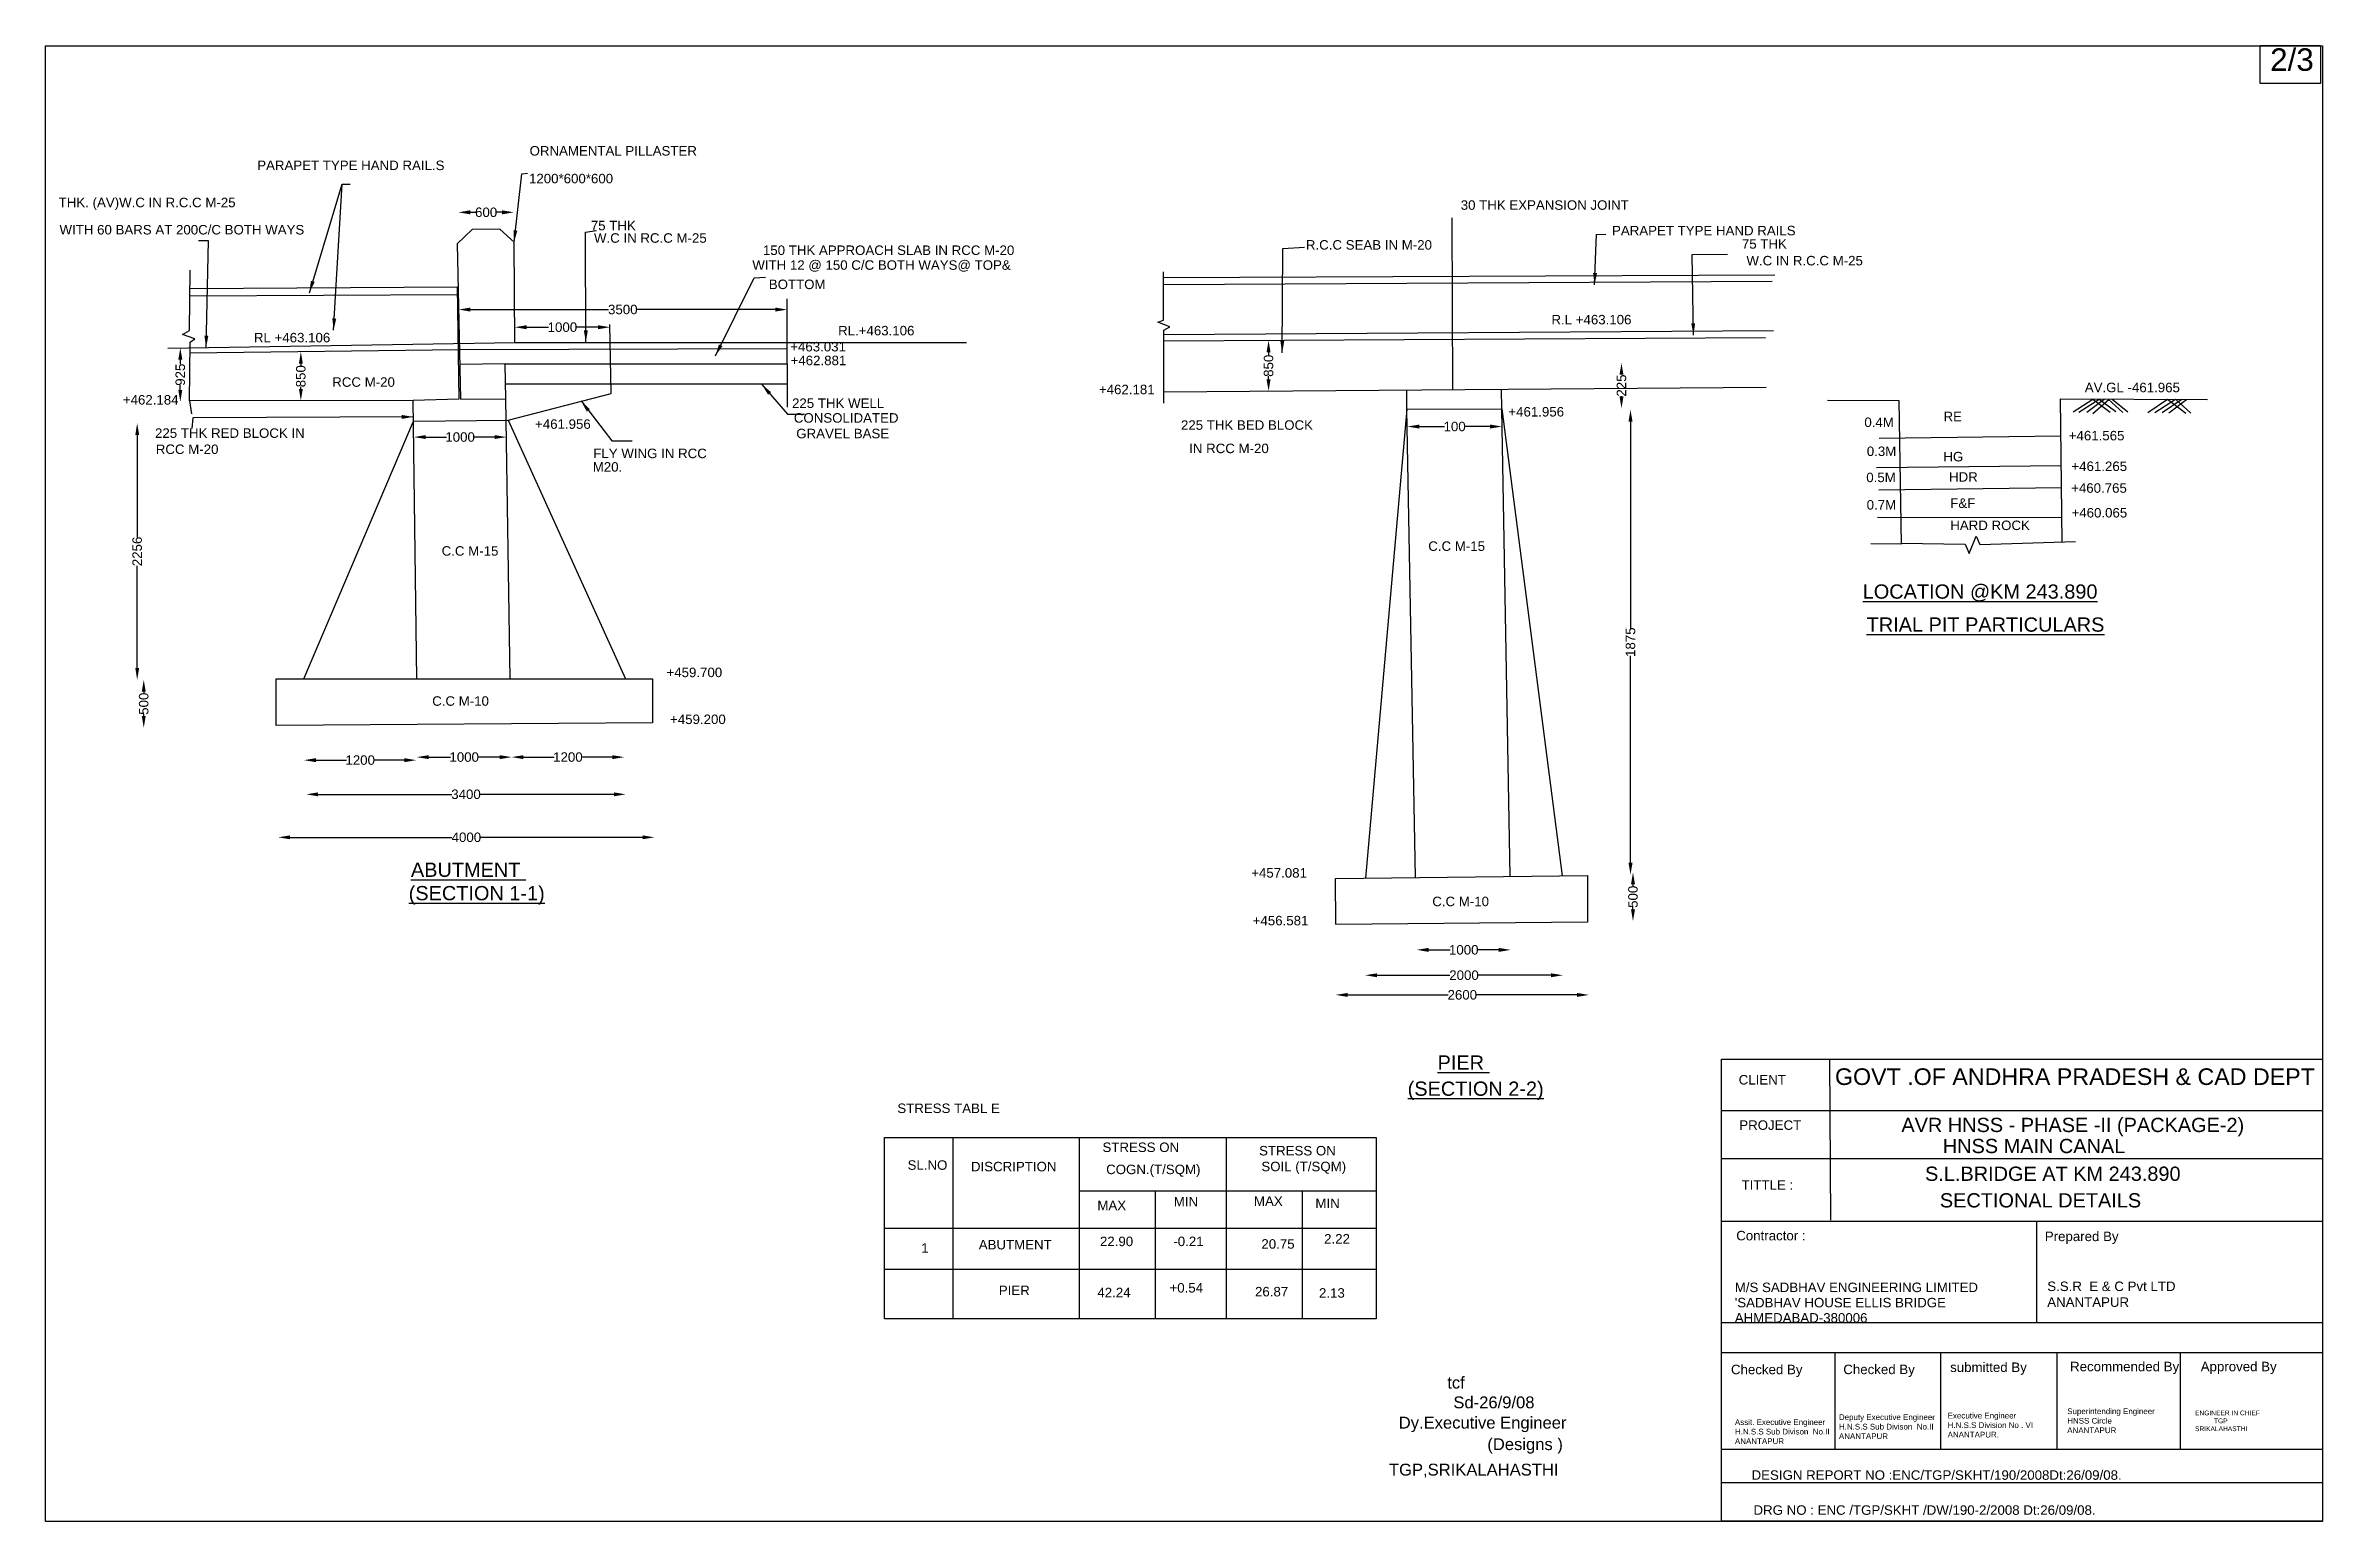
# Model space of a CAD drawing. Header units: millimetres. Extents: x 0 to 5604045, y 0 to 19153388.
# Drawn here: x 5580072 to 5604045, y 19137846 to 19153388 of the extents above; entities that cross this region are included whole.
import ezdxf

# ---------------------------------------------------------------- set-up
doc = ezdxf.new("R2010")
doc.units = ezdxf.units.MM
doc.header["$MEASUREMENT"] = 0
for name, color, linetype in [('DIMENSION', 7, 'Continuous'), ('DRAWING', 2, 'Continuous'), ('TEXT', 7, 'Continuous')]:
    doc.layers.add(name, color=color, linetype=linetype)
doc.styles.get("Standard").update_dxf_attribs({"font": 'arial.ttf', "height": 100})
doc.dimstyles.get("Standard").update_dxf_attribs({"dimtxt": 150, "dimasz": 125, "dimexe": 0.18, "dimexo": 0.0625, "dimgap": 0.09, "dimtad": 0, "dimdec": 0, "dimzin": 0, "dimdsep": 46, "dimtxsty": 'Standard', "dimcen": 0.09, "dimse1": 1, "dimse2": 1, "dimadec": 0, "dimazin": 0, "dimtfac": 1, "dimtdec": 0, "dimtofl": 0, "dimtmove": 0, "dimatfit": 3, "dimfxl": 1, "dimtolj": 1, "dimtzin": 0, "dimarcsym": 0})

msp = doc.modelspace()

# ---------------------------------------------------------------- texts
at = {"layer": 'DIMENSION', "color": 0}
for s, height, p in [('75 THK', 100, (5585813.3, 19151442.4)), ('CLIENT ', 100, (5597899, 19142447.3)), ('GOVT .OF ANDHRA PRADESH & CAD DEPT ', 175, (5598912.7, 19142442.4)), ('PROJECT ', 100, (5597905.6, 19141969.8)), ('AVR HNSS - PHASE -II (PACKAGE-2)', 150, (5599611.9, 19141946.5)), ('HNSS MAIN CANAL', 150, (5600048.2, 19141724.8)), ('S.L.BRIDGE AT KM 243.890', 150, (5599861.2, 19141432.8)), ('TITTLE :', 100, (5597929, 19141339.4)), ('SECTIONAL DETAILS ', 150, (5600017.1, 19141152.6)), ('Contractor :', 100, (5597873.1, 19140806)), ('Prepared By', 100, (5601122.1, 19140798.2)), ('M/S SADBHAV ENGINEERING LIMITED', 100, (5597857.5, 19140261.2)), ("'SADBHAV HOUSE ELLIS BRIDGE  ", 100, (5597857.5, 19140100.5)), ('AHMEDABAD-380006', 100, (5597857.5, 19139939.9)), ('tcf', 125, (5594830.5, 19139245.4)), ('Checked By', 100, (5597817.6, 19139396.3)), ('Checked By', 100, (5599000.3, 19139397.2)), ('submitted By ', 100, (5600125.2, 19139419.9)), ('Recommended By ', 100, (5601388, 19139427.4)), ('Approved By ', 100, (5602763.6, 19139427.4)), ('Sd-26/9/08', 125, (5594894.8, 19139037.6)), ('Dy.Executive Engineer ', 125, (5594319.6, 19138824)), ('(Designs )', 125, (5595252.3, 19138597.5)), ('TGP,SRIKALAHASTHI ', 125, (5594216.5, 19138329.1)), ('DESIGN REPORT NO :ENC/TGP/SKHT/190/2008Dt:26/09/08.', 100, (5598034.5, 19138284.6)), ('DRG NO : ENC /TGP/SKHT /DW/190-2/2008 Dt:26/09/08.', 100, (5598054.8, 19137915.9))]:
    msp.add_text(s, height=height, dxfattribs=at).set_placement(p)
at = {"layer": 'DIMENSION', "color": 0, "attachment_point": 1}
for s, insert, char_height, width in [('S.S.R  E & C Pvt LTD\\PANANTAPUR', (5601147.8, 19140372.3), 100, 1536.062), ('Assit. Executive Engineer \\PH.N.S.S Sub Divison  No.II  ANANTAPUR', (5597859.4, 19138921.9), 60, 1321.904), ('Deputy Executive Engineer H.N.S.S Sub Divison  No.II  ANANTAPUR', (5598954.1, 19138974.2), 60, 1321.904), ('Executive Engineer  \\PH.N.S.S Division No . VI \\PANANTAPUR.', (5600098.9, 19138990.3), 60, 1321.904), ('Superintending Engineer \\PHNSS Circle \\PANANTAPUR', (5601358, 19139036.2), 60, 1321.904), ('ENGINEER IN CHIEF  ^ITGP\\PSRIKALAHASTHI', (5602703.4, 19139013.7), 50, 773.52)]:
    msp.add_mtext(s, dxfattribs=dict(at, insert=insert, char_height=char_height, width=width))
at = {"layer": 'TEXT', "color": 0}
for s, height, p in [('2/3', 236.6, (5603494.5, 19153121.8)), ('ORNAMENTAL PILLASTER', 100, (5585168.4, 19152229.8)), ('PARAPET TYPE HAND RAIL.S', 100, (5582300.8, 19152076.6)), ('1200*600*600', 100, (5585162.3, 19151937.5)), ('THK. (AV)W.C IN R.C.C M-25', 100, (5580210.4, 19151685.5)), ('30 THK EXPANSION JOINT', 100, (5594972.2, 19151658.6)), ('WITH 60 BARS AT 200C/C BOTH WAYS', 100, (5580219.4, 19151398.7)), ('W.C IN RC.C M-25', 100, (5585846.3, 19151311.5)), ('PARAPET TYPE HAND RAILS', 100, (5596565.4, 19151389.6)), ('75 THK', 100, (5597932.6, 19151249)), ('WITH 12 @ 150 C/C BOTH WAYS@ TOP&', 100, (5587513.6, 19151026.8)), ('150 THK APPROACH SLAB IN RCC M-20', 100, (5587625.2, 19151182.9)), ('R.C.C SEAB IN M-20', 100, (5593342.2, 19151239.2)), ('W.C IN R.C.C M-25', 100, (5597980.4, 19151073)), ('BOTTOM', 100, (5587687.1, 19150823.5)), ('RL.+463.106', 100, (5588416.7, 19150336.2)), ('R.L +463.106', 100, (5595927.2, 19150451.9)), ('RL +463.106', 100, (5582266, 19150262.5)), ('+463.031', 100, (5587912.8, 19150167.1)), ('+462.881', 100, (5587916.8, 19150022.1)), ('+462.184', 100, (5580886, 19149607.7)), ('RCC M-20', 100, (5583090.7, 19149794.6)), ('225 THK WELL', 100, (5587931.9, 19149571.8)), ('+462.181', 100, (5591163.1, 19149716.7)), ('AV.GL -461.965', 100, (5601542.9, 19149737.3)), ('+461.956', 100, (5585226, 19149352.2)), ('CONSOLIDATED', 100, (5587950.9, 19149417)), ('225 THK BED BLOCK ', 100, (5592026.8, 19149341.9)), ('+461.956', 100, (5595474, 19149481.8)), ('0.4M', 100, (5599222.3, 19149371.3)), ('RE', 100, (5600055.5, 19149431.9)), ('225 THK RED BLOCK IN ', 100, (5581224.8, 19149257)), ('RCC M-20', 100, (5581233, 19149086.9)), ('GRAVEL BASE', 100, (5587976.2, 19149252.6)), ('IN RCC M-20', 100, (5592113.2, 19149095.9)), ('+461.565', 100, (5601374.1, 19149230.5)), ('M20.', 100, (5585833.6, 19148901.1)), ('FLY WING IN RCC', 100, (5585839.4, 19149043.2)), ('0.3M', 100, (5599247.9, 19149065.7)), ('HG', 100, (5600054.1, 19149009)), ('+461.265', 100, (5601402.1, 19148907.6)), ('0.5M', 100, (5599242.4, 19148790.4)), ('HDR', 100, (5600113.4, 19148795.4)), ('+460.765', 100, (5601399.4, 19148678.7)), ('0.7M', 100, (5599246.3, 19148501.7)), ('F&F', 100, (5600126.5, 19148519.4)), ('+460.065', 100, (5601403.3, 19148418.3)), ('HARD ROCK', 100, (5600126.7, 19148285.8)), ('C.C M-15', 100, (5584242.8, 19148016.1)), ('C.C M-15', 100, (5594630.6, 19148066.6)), ('%%ULOCATION @KM 243.890', 150, (5599204.7, 19147563.5)), ('%%UTRIAL PIT PARTICULARS', 150, (5599246.3, 19147215.8)), ('+459.700', 100, (5586610, 19146737.1)), ('C.C M-10', 100, (5584142.9, 19146435.6)), ('+459.200', 100, (5586647.5, 19146243)), ('%%UABUTMENT ', 150, (5583919.2, 19144633.9)), ('+457.081', 100, (5592766.6, 19144625.9)), ('%%U(SECTION 1-1)', 150, (5583896, 19144387.5)), ('C.C M-10', 100, (5594672.5, 19144325)), ('+456.581', 100, (5592782.2, 19144123.5)), ('%%UPIER ', 150, (5594728.5, 19142603.5)), ('%%U(SECTION 2-2)', 150, (5594413.8, 19142328.5)), ('STRESS TABL E', 100, (5589040.6, 19142146.8)), ('STRESS ON ', 100, (5591200.2, 19141736.3)), ('STRESS ON ', 100, (5592849.6, 19141700.3)), ('SL.NO', 100, (5589148.4, 19141549.2)), ('DISCRIPTION', 100, (5589815.5, 19141533)), ('COGN.(T/SQM)', 100, (5591239, 19141503.4)), ('SOIL (T/SQM)', 100, (5592873.3, 19141534)), ('MAX', 100, (5591146.7, 19141123.7)), ('MIN', 100, (5591950.8, 19141164.1)), ('MAX', 100, (5592795.3, 19141168.6)), ('MIN', 100, (5593442.2, 19141146.2)), ('ABUTMENT', 100, (5589897.8, 19140710.9)), ('22.90', 100, (5591173.8, 19140745.4)), ('-0.21', 100, (5591946.5, 19140745.4)), ('20.75', 100, (5592873.6, 19140718.3)), ('2.22', 100, (5593533.9, 19140772.2)), ('1', 100, (5589291.4, 19140675)), ('PIER', 100, (5590109.1, 19140229.4)), ('+0.54', 100, (5591906, 19140256.3)), ('26.87', 100, (5592806.2, 19140215.8)), ('42.24', 100, (5591146.8, 19140206.9)), ('2.13', 100, (5593480, 19140202.3))]:
    msp.add_text(s, height=height, dxfattribs=at).set_placement(p)

# ---------------------------------------------------------------- blocks, each defined once
blk = doc.blocks.new('*D4')
at = {"layer": 'Defpoints', "color": 0, "transparency": 16777216}
for p in [(5582522, 19145177), (5586483, 19145199), (5586483, 19145050)]:
    blk.add_point(p, dxfattribs=at)
at = {"layer": 'DIMENSION', "color": 0, "lineweight": -2, "transparency": 16777216}
for p, q in [((5582647, 19145050), (5584351, 19145050)), ((5586358, 19145050), (5584654, 19145050))]:
    blk.add_line(p, q, dxfattribs=at)
at = {"layer": 'DIMENSION', "color": 0, "transparency": 16777216}
for points in [[(5582647, 19145071), (5582647, 19145030), (5582522, 19145050)], [(5586358, 19145071), (5586358, 19145030), (5586483, 19145050)]]:
    blk.add_solid(points, dxfattribs=at)
at = {"layer": 'DIMENSION', "color": 0, "transparency": 16777216, "insert": (5584503, 19145050), "char_height": 100, "attachment_point": 5}
blk.add_mtext('\\A1;4000', dxfattribs=at)
blk = doc.blocks.new('*D5')
at = {"layer": 'Defpoints', "color": 0, "transparency": 16777216}
for p in [(5583950, 19149234), (5584925, 19149265), (5584925, 19149249)]:
    blk.add_point(p, dxfattribs=at)
at = {"layer": 'DIMENSION', "color": 0, "lineweight": -2, "transparency": 16777216}
for p, q in [((5584075, 19149265), (5584293, 19149265)), ((5584800, 19149265), (5584582, 19149265))]:
    blk.add_line(p, q, dxfattribs=at)
at = {"layer": 'DIMENSION', "color": 0, "transparency": 16777216}
for points in [[(5584075, 19149286), (5584075, 19149245), (5583950, 19149265)], [(5584800, 19149286), (5584800, 19149245), (5584925, 19149265)]]:
    blk.add_solid(points, dxfattribs=at)
at = {"layer": 'DIMENSION', "color": 0, "transparency": 16777216, "insert": (5584437, 19149265), "char_height": 100, "attachment_point": 5}
blk.add_mtext('\\A1;1000', dxfattribs=at)
blk = doc.blocks.new('*D6')
at = {"layer": 'Defpoints', "color": 0, "transparency": 16777216}
for p in [(5582817, 19145491), (5586181, 19145519), (5586181, 19145503)]:
    blk.add_point(p, dxfattribs=at)
at = {"layer": 'DIMENSION', "color": 0, "lineweight": -2, "transparency": 16777216}
for p, q in [((5582942, 19145503), (5584350, 19145503)), ((5586056, 19145503), (5584648, 19145503))]:
    blk.add_line(p, q, dxfattribs=at)
at = {"layer": 'DIMENSION', "color": 0, "transparency": 16777216}
for points in [[(5582942, 19145524), (5582942, 19145482), (5582817, 19145503)], [(5586056, 19145524), (5586056, 19145482), (5586181, 19145503)]]:
    blk.add_solid(points, dxfattribs=at)
at = {"layer": 'DIMENSION', "color": 0, "transparency": 16777216, "insert": (5584499, 19145503), "char_height": 100, "attachment_point": 5}
blk.add_mtext('\\A1;3400', dxfattribs=at)
blk = doc.blocks.new('*D7')
at = {"layer": 'Defpoints', "color": 0, "transparency": 16777216}
for p in [(5582794, 19145879), (5583975, 19145884), (5583975, 19145863)]:
    blk.add_point(p, dxfattribs=at)
at = {"layer": 'DIMENSION', "color": 0, "lineweight": -2, "transparency": 16777216}
for p, q in [((5582919, 19145863), (5583240, 19145863)), ((5583850, 19145863), (5583529, 19145863))]:
    blk.add_line(p, q, dxfattribs=at)
at = {"layer": 'DIMENSION', "color": 0, "transparency": 16777216}
for points in [[(5582919, 19145884), (5582919, 19145842), (5582794, 19145863)], [(5583850, 19145884), (5583850, 19145842), (5583975, 19145863)]]:
    blk.add_solid(points, dxfattribs=at)
at = {"layer": 'DIMENSION', "color": 0, "transparency": 16777216, "insert": (5583385, 19145863), "char_height": 100, "attachment_point": 5}
blk.add_mtext('\\A1;1200', dxfattribs=at)
blk = doc.blocks.new('*D8')
at = {"layer": 'Defpoints', "color": 0, "transparency": 16777216}
for p in [(5583980, 19145862), (5584979, 19145895), (5584979, 19145895)]:
    blk.add_point(p, dxfattribs=at)
at = {"layer": 'DIMENSION', "color": 0, "lineweight": -2, "transparency": 16777216}
for p, q in [((5584105, 19145895), (5584335, 19145895)), ((5584854, 19145895), (5584624, 19145895))]:
    blk.add_line(p, q, dxfattribs=at)
at = {"layer": 'DIMENSION', "color": 0, "transparency": 16777216}
for points in [[(5584105, 19145915), (5584105, 19145874), (5583980, 19145895)], [(5584854, 19145915), (5584854, 19145874), (5584979, 19145895)]]:
    blk.add_solid(points, dxfattribs=at)
at = {"layer": 'DIMENSION', "color": 0, "transparency": 16777216, "insert": (5584480, 19145895), "char_height": 100, "attachment_point": 5}
blk.add_mtext('\\A1;1000', dxfattribs=at)
blk = doc.blocks.new('*D9')
at = {"layer": 'Defpoints', "color": 0, "transparency": 16777216}
for p in [(5584979, 19145895), (5586165, 19145895), (5586165, 19145895)]:
    blk.add_point(p, dxfattribs=at)
at = {"layer": 'DIMENSION', "color": 0, "lineweight": -2, "transparency": 16777216}
for p, q in [((5585104, 19145895), (5585427, 19145895)), ((5586040, 19145895), (5585716, 19145895))]:
    blk.add_line(p, q, dxfattribs=at)
at = {"layer": 'DIMENSION', "color": 0, "transparency": 16777216}
for points in [[(5585104, 19145915), (5585104, 19145874), (5584979, 19145895)], [(5586040, 19145915), (5586040, 19145874), (5586165, 19145895)]]:
    blk.add_solid(points, dxfattribs=at)
at = {"layer": 'DIMENSION', "color": 0, "transparency": 16777216, "insert": (5585572, 19145895), "char_height": 100, "attachment_point": 5}
blk.add_mtext('\\A1;1200', dxfattribs=at)
blk = doc.blocks.new('*D10')
at = {"layer": 'Defpoints', "color": 0, "transparency": 16777216}
for p in [(5581106, 19146709), (5581151, 19146709), (5581132, 19146204)]:
    blk.add_point(p, dxfattribs=at)
at = {"layer": 'DIMENSION', "color": 0, "lineweight": -2, "transparency": 16777216}
for p, q in [((5581106, 19146584), (5581106, 19146567)), ((5581106, 19146329), (5581106, 19146346))]:
    blk.add_line(p, q, dxfattribs=at)
at = {"layer": 'DIMENSION', "color": 0, "transparency": 16777216}
for points in [[(5581085, 19146584), (5581127, 19146584), (5581106, 19146709)], [(5581085, 19146329), (5581127, 19146329), (5581106, 19146204)]]:
    blk.add_solid(points, dxfattribs=at)
at = {"layer": 'DIMENSION', "color": 0, "transparency": 16777216, "insert": (5581106, 19146457), "char_height": 100, "attachment_point": 5, "rotation": 90}
blk.add_mtext('\\A1;500', dxfattribs=at)
blk = doc.blocks.new('*D11')
at = {"layer": 'Defpoints', "color": 0, "transparency": 16777216}
for p in [(5581037, 19149413), (5581045, 19149413), (5581106, 19146709)]:
    blk.add_point(p, dxfattribs=at)
at = {"layer": 'DIMENSION', "color": 0, "lineweight": -2, "transparency": 16777216}
for p, q in [((5581037, 19149288), (5581037, 19148211)), ((5581037, 19146834), (5581037, 19147911))]:
    blk.add_line(p, q, dxfattribs=at)
at = {"layer": 'DIMENSION', "color": 0, "transparency": 16777216}
for points in [[(5581017, 19149288), (5581058, 19149288), (5581037, 19149413)], [(5581017, 19146834), (5581058, 19146834), (5581037, 19146709)]]:
    blk.add_solid(points, dxfattribs=at)
at = {"layer": 'DIMENSION', "color": 0, "transparency": 16777216, "insert": (5581037, 19148061), "char_height": 100, "attachment_point": 5, "rotation": 90}
blk.add_mtext('\\A1;2256', dxfattribs=at)
blk = doc.blocks.new('*D12')
at = {"layer": 'Defpoints', "color": 0, "transparency": 16777216}
for p in [(5584421, 19150608), (5587880, 19150608), (5587880, 19150608)]:
    blk.add_point(p, dxfattribs=at)
at = {"layer": 'DIMENSION', "color": 0, "lineweight": -2, "transparency": 16777216}
for p, q in [((5584546, 19150608), (5586001, 19150608)), ((5587755, 19150608), (5586300, 19150608))]:
    blk.add_line(p, q, dxfattribs=at)
at = {"layer": 'DIMENSION', "color": 0, "transparency": 16777216}
for points in [[(5584546, 19150629), (5584546, 19150587), (5584421, 19150608)], [(5587755, 19150629), (5587755, 19150587), (5587880, 19150608)]]:
    blk.add_solid(points, dxfattribs=at)
at = {"layer": 'DIMENSION', "color": 0, "transparency": 16777216, "insert": (5586150, 19150608), "char_height": 100, "attachment_point": 5}
blk.add_mtext('\\A1;3500', dxfattribs=at)
blk = doc.blocks.new('*D13')
at = {"layer": 'Defpoints', "color": 0, "transparency": 16777216}
for p in [(5585013, 19150408), (5586015, 19150422), (5586015, 19150402)]:
    blk.add_point(p, dxfattribs=at)
at = {"layer": 'DIMENSION', "color": 0, "lineweight": -2, "transparency": 16777216}
for p, q in [((5585138, 19150422), (5585369, 19150422)), ((5585890, 19150422), (5585658, 19150422))]:
    blk.add_line(p, q, dxfattribs=at)
at = {"layer": 'DIMENSION', "color": 0, "transparency": 16777216}
for points in [[(5585138, 19150443), (5585138, 19150401), (5585013, 19150422)], [(5585890, 19150443), (5585890, 19150401), (5586015, 19150422)]]:
    blk.add_solid(points, dxfattribs=at)
at = {"layer": 'DIMENSION', "color": 0, "transparency": 16777216, "insert": (5585514, 19150422), "char_height": 100, "attachment_point": 5}
blk.add_mtext('\\A1;1000', dxfattribs=at)
blk = doc.blocks.new('*D14')
at = {"layer": 'Defpoints', "color": 0, "transparency": 16777216}
for p in [(5584418, 19151617), (5585003, 19151632), (5585003, 19151632)]:
    blk.add_point(p, dxfattribs=at)
at = {"layer": 'DIMENSION', "color": 0, "lineweight": -2, "transparency": 16777216}
for p, q in [((5584543, 19151632), (5584600, 19151632)), ((5584878, 19151632), (5584821, 19151632))]:
    blk.add_line(p, q, dxfattribs=at)
at = {"layer": 'DIMENSION', "color": 0, "transparency": 16777216}
for points in [[(5584543, 19151653), (5584543, 19151611), (5584418, 19151632)], [(5584878, 19151653), (5584878, 19151611), (5585003, 19151632)]]:
    blk.add_solid(points, dxfattribs=at)
at = {"layer": 'DIMENSION', "color": 0, "transparency": 16777216, "insert": (5584711, 19151632), "char_height": 100, "attachment_point": 5}
blk.add_mtext('\\A1;600', dxfattribs=at)
blk = doc.blocks.new('*D15')
at = {"layer": 'Defpoints', "color": 0, "transparency": 16777216}
for p in [(5582760, 19150164), (5582760, 19150164), (5582767, 19149648)]:
    blk.add_point(p, dxfattribs=at)
at = {"layer": 'DIMENSION', "color": 0, "lineweight": -2, "transparency": 16777216}
for p, q in [((5582760, 19150039), (5582760, 19150016)), ((5582760, 19149773), (5582760, 19149795))]:
    blk.add_line(p, q, dxfattribs=at)
at = {"layer": 'DIMENSION', "color": 0, "transparency": 16777216}
for points in [[(5582740, 19150039), (5582781, 19150039), (5582760, 19150164)], [(5582740, 19149773), (5582781, 19149773), (5582760, 19149648)]]:
    blk.add_solid(points, dxfattribs=at)
at = {"layer": 'DIMENSION', "color": 0, "transparency": 16777216, "insert": (5582760, 19149906), "char_height": 100, "attachment_point": 5, "rotation": 90}
blk.add_mtext('\\A1;850', dxfattribs=at)
blk = doc.blocks.new('*D16')
at = {"layer": 'Defpoints', "color": 0, "transparency": 16777216}
for p in [(5592949, 19150283), (5592949, 19150283), (5592952, 19149749)]:
    blk.add_point(p, dxfattribs=at)
at = {"layer": 'DIMENSION', "color": 0, "lineweight": -2, "transparency": 16777216}
for p, q in [((5592949, 19150158), (5592949, 19150126)), ((5592949, 19149874), (5592949, 19149905))]:
    blk.add_line(p, q, dxfattribs=at)
at = {"layer": 'DIMENSION', "color": 0, "transparency": 16777216}
for points in [[(5592928, 19150158), (5592970, 19150158), (5592949, 19150283)], [(5592928, 19149874), (5592970, 19149874), (5592949, 19149749)]]:
    blk.add_solid(points, dxfattribs=at)
at = {"layer": 'DIMENSION', "color": 0, "transparency": 16777216, "insert": (5592949, 19150016), "char_height": 100, "attachment_point": 5, "rotation": 90}
blk.add_mtext('\\A1;850', dxfattribs=at)
blk = doc.blocks.new('*D17')
at = {"layer": 'Defpoints', "color": 0, "transparency": 16777216}
for p in [(5594410, 19149363), (5595407, 19149381), (5595407, 19149376)]:
    blk.add_point(p, dxfattribs=at)
at = {"layer": 'DIMENSION', "color": 0, "lineweight": -2, "transparency": 16777216}
for p, q in [((5594535, 19149376), (5594803, 19149376)), ((5595282, 19149376), (5595014, 19149376))]:
    blk.add_line(p, q, dxfattribs=at)
at = {"layer": 'DIMENSION', "color": 0, "transparency": 16777216}
for points in [[(5594535, 19149397), (5594535, 19149355), (5594410, 19149376)], [(5595282, 19149397), (5595282, 19149355), (5595407, 19149376)]]:
    blk.add_solid(points, dxfattribs=at)
at = {"layer": 'DIMENSION', "color": 0, "transparency": 16777216, "insert": (5594908, 19149376), "char_height": 100, "attachment_point": 5}
blk.add_mtext('\\A1;100', dxfattribs=at)
blk = doc.blocks.new('*D18')
at = {"layer": 'Defpoints', "color": 0, "transparency": 16777216}
for p in [(5596688, 19150046), (5596665, 19149569), (5596676, 19149569)]:
    blk.add_point(p, dxfattribs=at)
at = {"layer": 'DIMENSION', "color": 0, "lineweight": -2, "transparency": 16777216}
for p, q in [((5596665, 19149921), (5596665, 19149919)), ((5596665, 19149694), (5596665, 19149696))]:
    blk.add_line(p, q, dxfattribs=at)
at = {"layer": 'DIMENSION', "color": 0, "transparency": 16777216}
for points in [[(5596644, 19149921), (5596686, 19149921), (5596665, 19150046)], [(5596644, 19149694), (5596686, 19149694), (5596665, 19149569)]]:
    blk.add_solid(points, dxfattribs=at)
at = {"layer": 'DIMENSION', "color": 0, "transparency": 16777216, "insert": (5596665, 19149808), "char_height": 100, "attachment_point": 5, "rotation": 90}
blk.add_mtext('\\A1;225', dxfattribs=at)
blk = doc.blocks.new('*D19')
at = {"layer": 'Defpoints', "color": 0, "transparency": 16777216}
for p in [(5595387, 19149554), (5595490, 19144657), (5596760, 19144657)]:
    blk.add_point(p, dxfattribs=at)
at = {"layer": 'DIMENSION', "color": 0, "lineweight": -2, "transparency": 16777216}
for p, q in [((5596760, 19149429), (5596760, 19147250)), ((5596760, 19144782), (5596760, 19146960))]:
    blk.add_line(p, q, dxfattribs=at)
at = {"layer": 'DIMENSION', "color": 0, "transparency": 16777216}
for points in [[(5596739, 19149429), (5596781, 19149429), (5596760, 19149554)], [(5596739, 19144782), (5596781, 19144782), (5596760, 19144657)]]:
    blk.add_solid(points, dxfattribs=at)
at = {"layer": 'DIMENSION', "color": 0, "transparency": 16777216, "insert": (5596760, 19147105), "char_height": 100, "attachment_point": 5, "rotation": 90}
blk.add_mtext('\\A1;1875', dxfattribs=at)
blk = doc.blocks.new('*D20')
at = {"layer": 'Defpoints', "color": 0, "transparency": 16777216}
for p in [(5596760, 19144681), (5596780, 19144167), (5596786, 19144167)]:
    blk.add_point(p, dxfattribs=at)
at = {"layer": 'DIMENSION', "color": 0, "lineweight": -2, "transparency": 16777216}
for p, q in [((5596786, 19144556), (5596786, 19144534)), ((5596786, 19144292), (5596786, 19144314))]:
    blk.add_line(p, q, dxfattribs=at)
at = {"layer": 'DIMENSION', "color": 0, "transparency": 16777216}
for points in [[(5596765, 19144556), (5596807, 19144556), (5596786, 19144681)], [(5596765, 19144292), (5596807, 19144292), (5596786, 19144167)]]:
    blk.add_solid(points, dxfattribs=at)
at = {"layer": 'DIMENSION', "color": 0, "transparency": 16777216, "insert": (5596786, 19144424), "char_height": 100, "attachment_point": 5, "rotation": 90}
blk.add_mtext('\\A1;500', dxfattribs=at)
blk = doc.blocks.new('*D21')
at = {"layer": 'Defpoints', "color": 0, "transparency": 16777216}
for p in [(5594510, 19143855), (5595498, 19143865), (5595498, 19143847)]:
    blk.add_point(p, dxfattribs=at)
at = {"layer": 'DIMENSION', "color": 0, "lineweight": -2, "transparency": 16777216}
for p, q in [((5594635, 19143865), (5594860, 19143865)), ((5595373, 19143865), (5595149, 19143865))]:
    blk.add_line(p, q, dxfattribs=at)
at = {"layer": 'DIMENSION', "color": 0, "transparency": 16777216}
for points in [[(5594635, 19143886), (5594635, 19143844), (5594510, 19143865)], [(5595373, 19143886), (5595373, 19143844), (5595498, 19143865)]]:
    blk.add_solid(points, dxfattribs=at)
at = {"layer": 'DIMENSION', "color": 0, "transparency": 16777216, "insert": (5595004, 19143865), "char_height": 100, "attachment_point": 5}
blk.add_mtext('\\A1;1000', dxfattribs=at)
blk = doc.blocks.new('*D22')
at = {"layer": 'Defpoints', "color": 0, "transparency": 16777216}
for p in [(5593965, 19143583), (5596049, 19143600), (5596049, 19143598)]:
    blk.add_point(p, dxfattribs=at)
at = {"layer": 'DIMENSION', "color": 0, "lineweight": -2, "transparency": 16777216}
for p, q in [((5594090, 19143598), (5594857, 19143598)), ((5595924, 19143598), (5595157, 19143598))]:
    blk.add_line(p, q, dxfattribs=at)
at = {"layer": 'DIMENSION', "color": 0, "transparency": 16777216}
for points in [[(5594090, 19143618), (5594090, 19143577), (5593965, 19143598)], [(5595924, 19143618), (5595924, 19143577), (5596049, 19143598)]]:
    blk.add_solid(points, dxfattribs=at)
at = {"layer": 'DIMENSION', "color": 0, "transparency": 16777216, "insert": (5595007, 19143598), "char_height": 100, "attachment_point": 5}
blk.add_mtext('\\A1;2000', dxfattribs=at)
blk = doc.blocks.new('*D23')
at = {"layer": 'Defpoints', "color": 0, "transparency": 16777216}
for p in [(5593656, 19143366), (5596322, 19143391), (5596322, 19143391)]:
    blk.add_point(p, dxfattribs=at)
at = {"layer": 'DIMENSION', "color": 0, "lineweight": -2, "transparency": 16777216}
for p, q in [((5593781, 19143391), (5594839, 19143391)), ((5596197, 19143391), (5595139, 19143391))]:
    blk.add_line(p, q, dxfattribs=at)
at = {"layer": 'DIMENSION', "color": 0, "transparency": 16777216}
for points in [[(5593781, 19143411), (5593781, 19143370), (5593656, 19143391)], [(5596197, 19143411), (5596197, 19143370), (5596322, 19143391)]]:
    blk.add_solid(points, dxfattribs=at)
at = {"layer": 'DIMENSION', "color": 0, "transparency": 16777216, "insert": (5594989, 19143391), "char_height": 100, "attachment_point": 5}
blk.add_mtext('\\A1;2600', dxfattribs=at)
blk = doc.blocks.new('*D25')
at = {"layer": 'Defpoints', "color": 0, "transparency": 16777216}
for p in [(5581491, 19150206), (5581491, 19150206), (5581508, 19149637)]:
    blk.add_point(p, dxfattribs=at)
at = {"layer": 'DIMENSION', "color": 0, "lineweight": -2, "transparency": 16777216}
for p, q in [((5581491, 19150081), (5581491, 19150032)), ((5581491, 19149762), (5581491, 19149811))]:
    blk.add_line(p, q, dxfattribs=at)
at = {"layer": 'DIMENSION', "color": 0, "transparency": 16777216}
for points in [[(5581470, 19150081), (5581512, 19150081), (5581491, 19150206)], [(5581470, 19149762), (5581512, 19149762), (5581491, 19149637)]]:
    blk.add_solid(points, dxfattribs=at)
at = {"layer": 'DIMENSION', "color": 0, "transparency": 16777216, "insert": (5581491, 19149922), "char_height": 100, "attachment_point": 5, "rotation": 90}
blk.add_mtext('\\A1;925', dxfattribs=at)

# ---------------------------------------------------------------- dimensions: what is measured, and where the dimension line sits
at = {"layer": 'DIMENSION', "color": 0}
for base, p1, p2, text, picture, middle in [((5585003.4, 19151631.9), (5584418.1, 19151617), (5585003.4, 19151631.9), '600', '*D14', (5584710.8, 19151631.9)), ((5587879.7, 19150607.8), (5584421.3, 19150607.8), (5587879.7, 19150607.8), '3500', '*D12', (5586150.5, 19150607.8)), ((5586014.8, 19150422.2), (5585012.7, 19150408.4), (5586014.8, 19150402.3), '1000', '*D13', (5585513.8, 19150422.2)), ((5595406.7, 19149375.7), (5594409.9, 19149362.5), (5595406.7, 19149380.9), '100', '*D17', (5594908.3, 19149375.7)), ((5584925.4, 19149265.4), (5583949.6, 19149233.9), (5584925.4, 19149249.4), '1000', '*D5', (5584437.5, 19149265.4)), ((5583975.3, 19145863.2), (5582794.2, 19145878.9), (5583975.3, 19145884.1), '1200', '*D7', (5583384.7, 19145863.2)), ((5584978.7, 19145894.5), (5583980.4, 19145862.3), (5584978.7, 19145894.5), '1000', '*D8', (5584479.6, 19145894.5)), ((5586165.1, 19145894.5), (5584978.7, 19145894.5), (5586165.1, 19145894.5), '1200', '*D9', (5585571.9, 19145894.5)), ((5586180.8, 19145503), (5582817.5, 19145491.3), (5586180.8, 19145518.7), '3400', '*D6', (5584499.1, 19145503)), ((5595498.3, 19143864.8), (5594510.3, 19143854.6), (5595498.3, 19143846.5), '1000', '*D21', (5595004.3, 19143864.8)), ((5596322.4, 19143390.6), (5593656.3, 19143365.7), (5596322.4, 19143390.6), '2600', '*D23', (5594989.3, 19143390.6)), ((5596049.2, 19143597.6), (5593965.4, 19143583.4), (5596049.2, 19143600.4), '2000', '*D22', (5595007.3, 19143597.6))]:
    dim = msp.add_linear_dim(base=base, p1=p1, p2=p2, text=text, dimstyle='Standard', dxfattribs=at)
    dim.commit()
    dim.dimension.update_dxf_attribs({"geometry": picture, "text_midpoint": middle})
for base, p1, p2, text, picture, middle in [((5581490.8, 19150206.4), (5581508.3, 19149636.7), (5581490.8, 19150206.4), '925', '*D25', (5581490.8, 19149921.5)), ((5582760.4, 19150163.7), (5582766.7, 19149647.9), (5582760.4, 19150163.7), '850', '*D15', (5582760.4, 19149905.8)), ((5592948.7, 19150282.6), (5592951.6, 19149748.7), (5592948.7, 19150282.6), '850', '*D16', (5592948.7, 19150015.7)), ((5596665, 19149569.3), (5596687.9, 19150045.8), (5596676.4, 19149569.3), '225', '*D18', (5596665, 19149807.6)), ((5596760.2, 19144656.6), (5595386.8, 19149554), (5595490.2, 19144656.6), '1875', '*D19', (5596760.2, 19147105.3)), ((5581106.3, 19146709.2), (5581132, 19146204.3), (5581151.4, 19146709.2), '500', '*D10', (5581106.3, 19146456.7)), ((5596786.1, 19144167.2), (5596760.2, 19144680.8), (5596779.6, 19144167.2), '500', '*D20', (5596786.1, 19144424))]:
    dim = msp.add_linear_dim(base=base, p1=p1, p2=p2, angle=90, text=text, dimstyle='Standard', dxfattribs=at)
    dim.commit()
    dim.dimension.update_dxf_attribs({"geometry": picture, "text_midpoint": middle})
dim = msp.add_linear_dim(base=(5581037.5, 19149413.3), p1=(5581106.3, 19146709.2), p2=(5581045.1, 19149413.3), angle=90, text='2256', dimstyle='Standard', dxfattribs=at)
dim.commit()
dim.dimension.update_dxf_attribs({"geometry": '*D11', "text_midpoint": (5581037.5, 19148061.3), "text_rotation": 90})
dim = msp.add_linear_dim(base=(5586483.3, 19145050.5), p1=(5582521.8, 19145177.2), p2=(5586483.3, 19145198.6), text='4000', dimstyle='Standard', override={"dimtxt": 200}, dxfattribs=at)
dim.commit()
dim.dimension.update_dxf_attribs({"geometry": '*D4', "text_midpoint": (5584502.5, 19145050.5)})

# ---------------------------------------------------------------- linework, layer by layer
at = {"layer": 'DIMENSION'}
for points in [[(5580072, 19153384.7), (5604044.1, 19153384.7), (5604044.1, 19137845.8), (5580072, 19137845.8)], [(5603388, 19153388.4), (5604023.9, 19153388.4), (5604023.9, 19152987.5), (5603388, 19152987.5)]]:
    msp.add_lwpolyline(points, close=True, dxfattribs=at)
at = {"layer": 'DIMENSION', "color": 0}
for points in [[(5597718.9, 19142713.5), (5604045.4, 19142713.5), (5604045.4, 19137849.5), (5597718.9, 19137849.5)], [(5588903.8, 19141890.5), (5594082.8, 19141890.5), (5594082.8, 19139979.3), (5588903.8, 19139979.3)]]:
    msp.add_lwpolyline(points, close=True, dxfattribs=at)
for points in [[(5598870.7, 19141018.1), (5598859.9, 19142713.6)], [(5597718.9, 19142174.6), (5604045.4, 19142174.6)], [(5589623.3, 19141890.5), (5589623.3, 19139979.3)], [(5590955.1, 19141890.5), (5590955.1, 19139979.3)], [(5592502.9, 19141890.5), (5592502.9, 19139979.3)], [(5597718.9, 19141669.7), (5604045.4, 19141669.7)], [(5590955.1, 19141329.3), (5594082.8, 19141329.3)], [(5591754.2, 19141329.3), (5591754.2, 19139979.3)], [(5593302.1, 19141329.3), (5593302.1, 19139979.3)], [(5588903.8, 19140934.9), (5594082.8, 19140934.9)], [(5597718.9, 19141009.5), (5604045.4, 19141009.5)], [(5601038.3, 19139941.1), (5601038.3, 19141009.5)], [(5594082.8, 19140497.6), (5588903.8, 19140497.6)], [(5597718.9, 19139941.1), (5604045.4, 19139941.1)], [(5597718.9, 19139626.4), (5604045.4, 19139626.4)], [(5598909.9, 19139626.4), (5598909.9, 19138608.3)], [(5600022.8, 19139626.4), (5600022.8, 19138608.3)], [(5601248.6, 19139626.4), (5601248.6, 19138608.3)], [(5602548.3, 19139626.4), (5602548.3, 19138608.3)], [(5597718.9, 19138608.3), (5604045.4, 19138608.3)], [(5597718.9, 19138256.6), (5604045.4, 19138256.6)]]:
    msp.add_lwpolyline(points, dxfattribs=at)
at = {"layer": 'DRAWING', "color": 0}
for points in [[(5581358.7, 19150199.8), (5585013.9, 19150262.7), (5585005.3, 19151317.6), (5584854.6, 19151454.3), (5584564.3, 19151450.5), (5584407.6, 19151299.7), (5584439.8, 19149666), (5584918.7, 19149669.4), (5584912.6, 19150037.7), (5584432.7, 19150028.2)], [(5594888, 19149763.7), (5594883.4, 19151574.5)], [(5583981.1, 19146719.2), (5583944.4, 19149650.2), (5581589, 19149645.7), (5581593.1, 19150264.7), (5581644.1, 19150300.7), (5581515.5, 19150344.5), (5581589.3, 19150387.9), (5581595.8, 19151023.1)], [(5591845.6, 19149623.2), (5591845.6, 19150389.6), (5591910.7, 19150424.4), (5591783.4, 19150476), (5591842.2, 19150495.2), (5591842.2, 19151003.7)], [(5591842.2, 19150947.3), (5598280.8, 19150972.7)], [(5598250.1, 19150902.9), (5591842.2, 19150868.6)], [(5581593, 19150751.9), (5584406.8, 19150767.9)], [(5581593.8, 19150830.1), (5584405.6, 19150846.2), (5584424.4, 19149665.5), (5583944.4, 19149650.2)], [(5587879.7, 19150037.7), (5587879.7, 19150722.6)], [(5582791.2, 19146719.2), (5583947.2, 19149431.7), (5584941.8, 19149443.5), (5586025.7, 19149724.4), (5586014, 19150450.1)], [(5591845.6, 19150346.2), (5598265.7, 19150386.4)], [(5587879.7, 19150195.4), (5584429.6, 19150184.1), (5581592.3, 19150149.4)], [(5585013.9, 19150262.7), (5587880.9, 19150262.7), (5589767.6, 19150262.7)], [(5598180.8, 19150310.3), (5591845.6, 19150276.8)], [(5584912.6, 19150037.7), (5587879.7, 19150037.7), (5587879.7, 19149822.1), (5584916.2, 19149821.1)], [(5584965.7, 19146719.2), (5584918.7, 19149669.4)], [(5587879.7, 19149822.1), (5587879.7, 19149581.6)], [(5591845.6, 19149740.2), (5598189.5, 19149789.2)], [(5594497.2, 19144627.7), (5594406.2, 19149560.8), (5594404.7, 19149760)], [(5594406.2, 19149560.8), (5595403.4, 19149562.3), (5595401.8, 19149767.7)], [(5601304.8, 19148160.6), (5601287, 19149666.8), (5602835.1, 19149661.8)], [(5581589, 19149645.7), (5581608.6, 19149510.4)], [(5584941.8, 19149443.5), (5586178.5, 19146719.2)], [(5594406.2, 19149560.8), (5593970, 19144621.5)], [(5595403.4, 19149562.3), (5596040.2, 19144645.7)], [(5595494.1, 19144639.3), (5595403.4, 19149562.3)], [(5598834.5, 19149652.3), (5599583.8, 19149648.8), (5599608.2, 19148135.8), (5599289.1, 19148142.7)], [(5601420.5, 19149531.3), (5601626.7, 19149665.7), (5601808.7, 19149527.3)], [(5601479.4, 19149527.3), (5601695, 19149665.5), (5601869, 19149534)], [(5601564.2, 19149529), (5601748.4, 19149665.3)], [(5601628, 19149514), (5601799.4, 19149665.1)], [(5601787.9, 19149665.2), (5601945.1, 19149522.6)], [(5601831.5, 19149665), (5601997.5, 19149530)], [(5602208.2, 19149524.7), (5602414.8, 19149663.2), (5602607, 19149517.5)], [(5602281.1, 19149523.5), (5602497.2, 19149662.9), (5602659.6, 19149517.5)], [(5602358.7, 19149522.3), (5602564, 19149662.7)], [(5602426.7, 19149519.9), (5602615.4, 19149662.5)], [(5599379.4, 19149254.9), (5601291.6, 19149277.5)], [(5599348.5, 19148943.4), (5601295.3, 19148966.4)], [(5599374.6, 19148711.1), (5601298, 19148733.8)], [(5599360.2, 19148423.2), (5601301.7, 19148418.5)], [(5599608, 19148147.8), (5600284.2, 19148136.1), (5600324.8, 19148038.3), (5600397.7, 19148220.8), (5600438.3, 19148134.9), (5601445.8, 19148164.8)], [(5582501.6, 19146227), (5582501.6, 19146719.2), (5586461.1, 19146719.2), (5586461.1, 19146257.5), (5582501.6, 19146227)], [(5593658.8, 19144134.1), (5593654.2, 19144617.8), (5596307.8, 19144648.9), (5596307.8, 19144157.9), (5593658.9, 19144132.2)]]:
    msp.add_lwpolyline(points, dxfattribs=at)

msp.set_redraw_order([(e.dxf.handle, doc.entitydb.next_handle()) for e in msp.query("TEXT MTEXT ATTDEF DIMENSION ARC_DIMENSION")])  # texts and dimensions are drawn at this point

# ---------------------------------------------------------------- leaders
at = {"layer": 'DIMENSION', "color": 0}
for points in [[(5582849.6, 19150784.4), (5583196.2, 19151928.9), (5583279.8, 19151928.9)], [(5583104.8, 19150389.5), (5583196.2, 19151928.9)], [(5585005.3, 19151317.6), (5585087.1, 19152038), (5585146, 19152045.1)], [(5585761, 19150262.7), (5585758.2, 19151423.2), (5585872.9, 19151440.7)], [(5596381.8, 19150867.5), (5596401.6, 19151397.2), (5596500.7, 19151400.5)], [(5581762.6, 19150206.7), (5581787.6, 19151333.2), (5581683.6, 19151332.7)], [(5593092.7, 19150151.2), (5593099.9, 19151249.6), (5593328.8, 19151263.3)], [(5597422.2, 19150339.1), (5597410.5, 19151189.1), (5597782.6, 19151191.5)], [(5587125, 19150119.9), (5587531.7, 19150940.6), (5587652.4, 19150950.4)], [(5587613.6, 19149819.6), (5587884.5, 19149504.7), (5588064.3, 19149504.7)], [(5583946.6, 19149478), (5581621.2, 19149466.2), (5581614.1, 19149356.2)], [(5585710.4, 19149645.1), (5586036, 19149225.5), (5586249.5, 19149225.5)]]:
    msp.add_leader(points, dimstyle='Standard', override={"dimgap": 0.09, "dimtad": 0}, dxfattribs=at)

doc.saveas('drawing.dxf')
